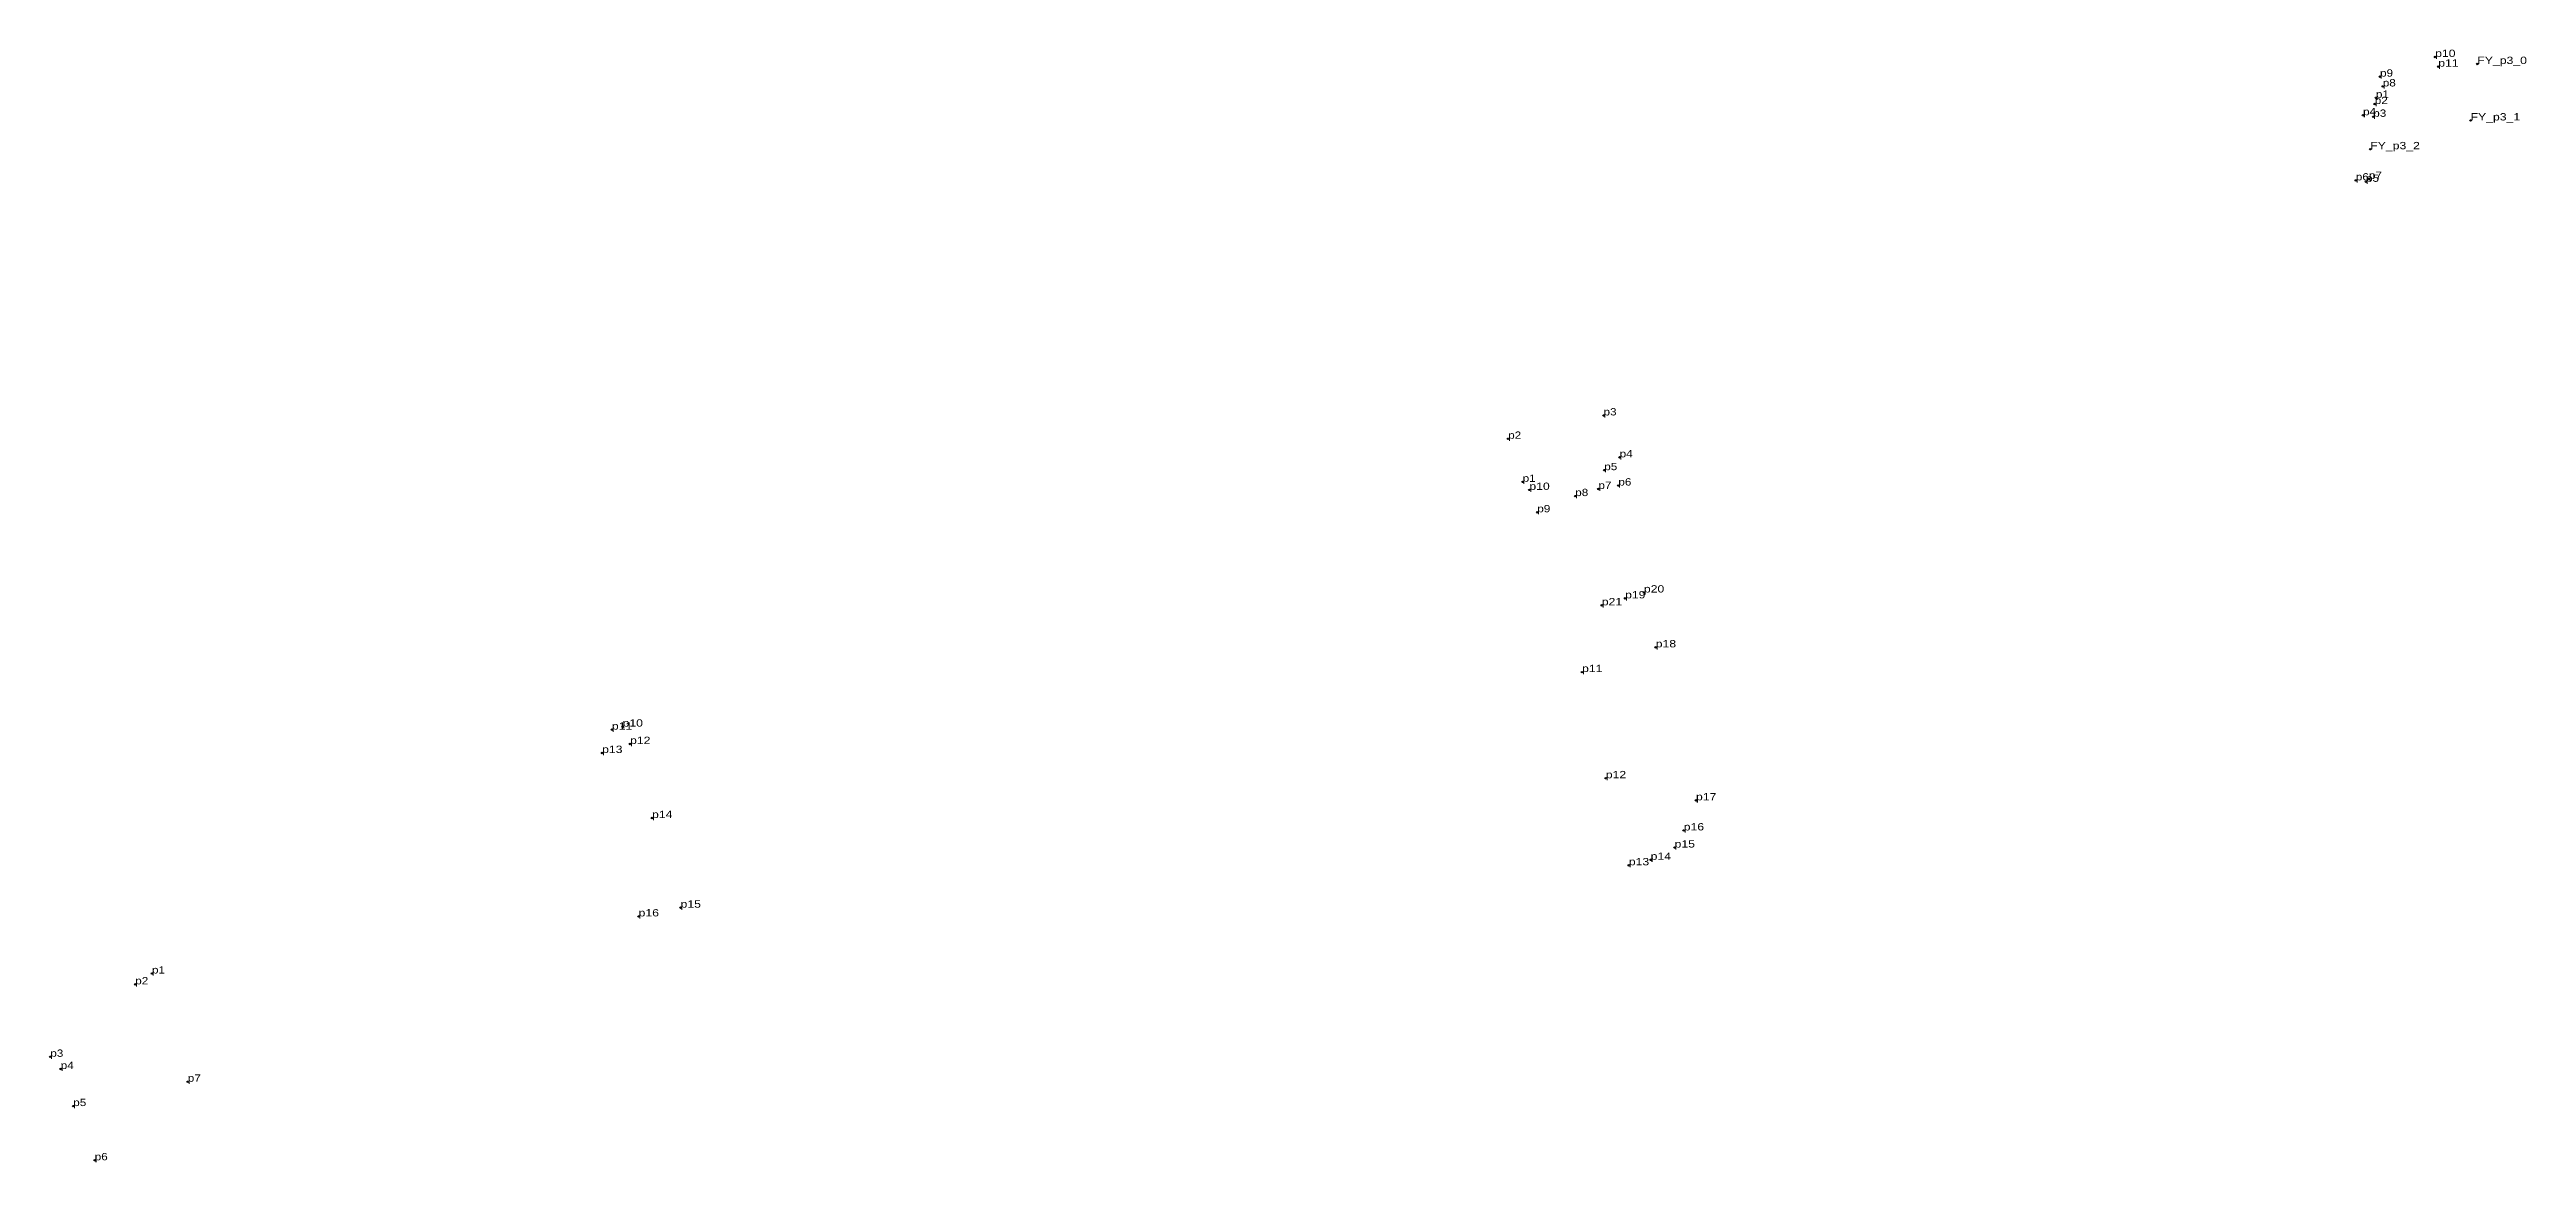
# Model space of a CAD drawing. Header units: metres. Extents: x 534559 to 555232, y 1820931 to 1853148.
# Drawn here: x 545946 to 546555, y 1836876 to 1837150 of the extents above; entities that cross this region are included whole.
import ezdxf

# ---------------------------------------------------------------- set-up
doc = ezdxf.new("R2010")
doc.units = ezdxf.units.M
doc.header["$LTSCALE"] = 0.72
doc.header["$PDMODE"] = 32
doc.header["$PDSIZE"] = 0.36
doc.layers.add('12', color=7, linetype='Continuous')
doc.layers.add('7', color=7, linetype='Continuous')

msp = doc.modelspace()

# ---------------------------------------------------------------- texts
at = {"layer": '12'}
for s, width, p in [('p10', 1.25, (546532.65, 1837147.83)), ('p10', 1.25, (546532.65, 1837147.83)), ('p11', 1.25, (546533.42, 1837145.45)), ('p11', 1.25, (546533.42, 1837145.45)), ('FY_p3_0', 1.25, (546543.04, 1837146.1)), ('FY_p3_0', 1.25, (546543.04, 1837146.1)), ('p1', 1.2, (546518.08, 1837137.79)), ('p1', 1.2, (546518.08, 1837137.79)), ('p9', 1.2, (546519.09, 1837142.99)), ('p9', 1.2, (546519.09, 1837142.99)), ('p8', 1.2, (546519.76, 1837140.57)), ('p8', 1.2, (546519.76, 1837140.57)), ('p4', 1.2, (546514.91, 1837133.49)), ('p4', 1.2, (546514.91, 1837133.49)), ('p3', 1.2, (546517.42, 1837133.1)), ('p3', 1.2, (546517.42, 1837133.1)), ('p2', 1.2, (546517.79, 1837136.24)), ('p2', 1.2, (546517.79, 1837136.24)), ('FY_p3_1', 1.25, (546541.37, 1837132.2)), ('FY_p3_1', 1.25, (546541.37, 1837132.2)), ('FY_p3_2', 1.25, (546516.69, 1837125.12)), ('FY_p3_2', 1.25, (546516.69, 1837125.12)), ('p6', 1.2, (546513.14, 1837117.44)), ('p6', 1.2, (546513.14, 1837117.44)), ('p5', 1.2, (546515.64, 1837117.1)), ('p5', 1.2, (546515.64, 1837117.1)), ('p7', 1.2, (546516.35, 1837117.8)), ('p7', 1.2, (546516.35, 1837117.8)), ('p3', 1.2, (546327.99, 1837059.6)), ('p3', 1.2, (546327.99, 1837059.6)), ('p2', 1.2, (546304.52, 1837053.85)), ('p2', 1.2, (546304.52, 1837053.85)), ('p5', 1.2, (546328.16, 1837046.13)), ('p5', 1.2, (546328.16, 1837046.13)), ('p4', 1.2, (546331.95, 1837049.29)), ('p4', 1.2, (546331.95, 1837049.29)), ('p1', 1.2, (546308.08, 1837043.26)), ('p1', 1.2, (546308.08, 1837043.26)), ('p10', 1.25, (546309.73, 1837041.28)), ('p10', 1.25, (546309.73, 1837041.28)), ('p8', 1.2, (546321.02, 1837039.75)), ('p8', 1.2, (546321.02, 1837039.75)), ('p7', 1.2, (546326.72, 1837041.51)), ('p7', 1.2, (546326.72, 1837041.51)), ('p6', 1.2, (546331.63, 1837042.35)), ('p6', 1.2, (546331.63, 1837042.35)), ('p9', 1.2, (546311.68, 1837035.77)), ('p9', 1.2, (546311.68, 1837035.77)), ('p20', 1.25, (546337.92, 1837016.02)), ('p20', 1.25, (546337.92, 1837016.02)), ('p21', 1.25, (546327.55, 1837012.87)), ('p21', 1.25, (546327.55, 1837012.87)), ('p19', 1.25, (546333.29, 1837014.58)), ('p19', 1.25, (546333.29, 1837014.58)), ('p18', 1.25, (546340.83, 1837002.52)), ('p18', 1.25, (546340.83, 1837002.52)), ('p11', 1.25, (546322.7, 1836996.44)), ('p11', 1.25, (546322.7, 1836996.44)), ('p11', 1.25, (546083.93, 1836982.27)), ('p11', 1.25, (546083.93, 1836982.27)), ('p10', 1.25, (546086.56, 1836983.02)), ('p10', 1.25, (546086.56, 1836983.02)), ('p12', 1.25, (546088.4, 1836978.74)), ('p12', 1.25, (546088.4, 1836978.74)), ('p13', 1.25, (546081.52, 1836976.53)), ('p13', 1.25, (546081.52, 1836976.53)), ('p12', 1.25, (546328.54, 1836970.31)), ('p12', 1.25, (546328.54, 1836970.31)), ('p14', 1.25, (546093.81, 1836960.51)), ('p14', 1.25, (546093.81, 1836960.51)), ('p17', 1.25, (546350.74, 1836964.86)), ('p17', 1.25, (546350.74, 1836964.86)), ('p16', 1.25, (546347.72, 1836957.46)), ('p16', 1.25, (546347.72, 1836957.46)), ('p13', 1.25, (546334.21, 1836948.89)), ('p13', 1.25, (546334.21, 1836948.89)), ('p14', 1.25, (546339.58, 1836950.23)), ('p14', 1.25, (546339.58, 1836950.23)), ('p15', 1.25, (546345.47, 1836953.25)), ('p15', 1.25, (546345.47, 1836953.25)), ('p16', 1.25, (546090.5, 1836936.3)), ('p16', 1.25, (546090.5, 1836936.3)), ('p15', 1.25, (546100.83, 1836938.46)), ('p15', 1.25, (546100.83, 1836938.46)), ('p2', 1.2, (545966.62, 1836919.58)), ('p2', 1.2, (545966.62, 1836919.58)), ('p1', 1.2, (545970.74, 1836922.25)), ('p1', 1.2, (545970.74, 1836922.25)), ('p3', 1.2, (545945.71, 1836901.75)), ('p3', 1.2, (545945.71, 1836901.75)), ('p4', 1.2, (545948.28, 1836898.76)), ('p4', 1.2, (545948.28, 1836898.76)), ('p7', 1.2, (545979.54, 1836895.61)), ('p7', 1.2, (545979.54, 1836895.61)), ('p5', 1.2, (545951.36, 1836889.62)), ('p5', 1.2, (545951.36, 1836889.62)), ('p6', 1.2, (545956.64, 1836876.29)), ('p6', 1.2, (545956.64, 1836876.29))]:
    msp.add_text(s, height=1.8, dxfattribs=dict(at, width=width)).set_placement(p)

# ---------------------------------------------------------------- linework, layer by layer
at = {"layer": '7'}
for p in [(546532.65, 1837147.83), (546533.42, 1837145.45), (546543.04, 1837146.1), (546519.09, 1837142.99), (546519.77, 1837140.57), (546514.91, 1837133.49), (546517.42, 1837133.1), (546517.79, 1837136.24), (546518.08, 1837137.79), (546541.37, 1837132.2), (546516.69, 1837125.12), (546513.14, 1837117.44), (546515.64, 1837117.11), (546516.35, 1837117.8), (546327.99, 1837059.59), (546304.51, 1837053.85), (546331.95, 1837049.29), (546308.08, 1837043.25), (546309.73, 1837041.28), (546326.72, 1837041.51), (546328.16, 1837046.13), (546331.63, 1837042.35), (546311.68, 1837035.77), (546321.02, 1837039.75), (546327.55, 1837012.87), (546333.29, 1837014.58), (546337.92, 1837016.01), (546340.83, 1837002.52), (546322.7, 1836996.44), (546083.93, 1836982.27), (546086.56, 1836983.02), (546081.52, 1836976.53), (546088.4, 1836978.74), (546328.54, 1836970.31), (546350.74, 1836964.86), (546093.81, 1836960.51), (546347.72, 1836957.46), (546339.59, 1836950.23), (546345.47, 1836953.25), (546334.21, 1836948.89), (546100.83, 1836938.46), (546090.5, 1836936.3), (545966.62, 1836919.58), (545970.74, 1836922.25), (545945.71, 1836901.75), (545948.28, 1836898.76), (545979.54, 1836895.61), (545951.36, 1836889.62), (545956.64, 1836876.29)]:
    msp.add_point(p, dxfattribs=at)

msp.set_redraw_order([(e.dxf.handle, doc.entitydb.next_handle()) for e in msp.query("TEXT MTEXT ATTDEF DIMENSION ARC_DIMENSION")])  # texts and dimensions are drawn at this point

doc.saveas('drawing.dxf')
